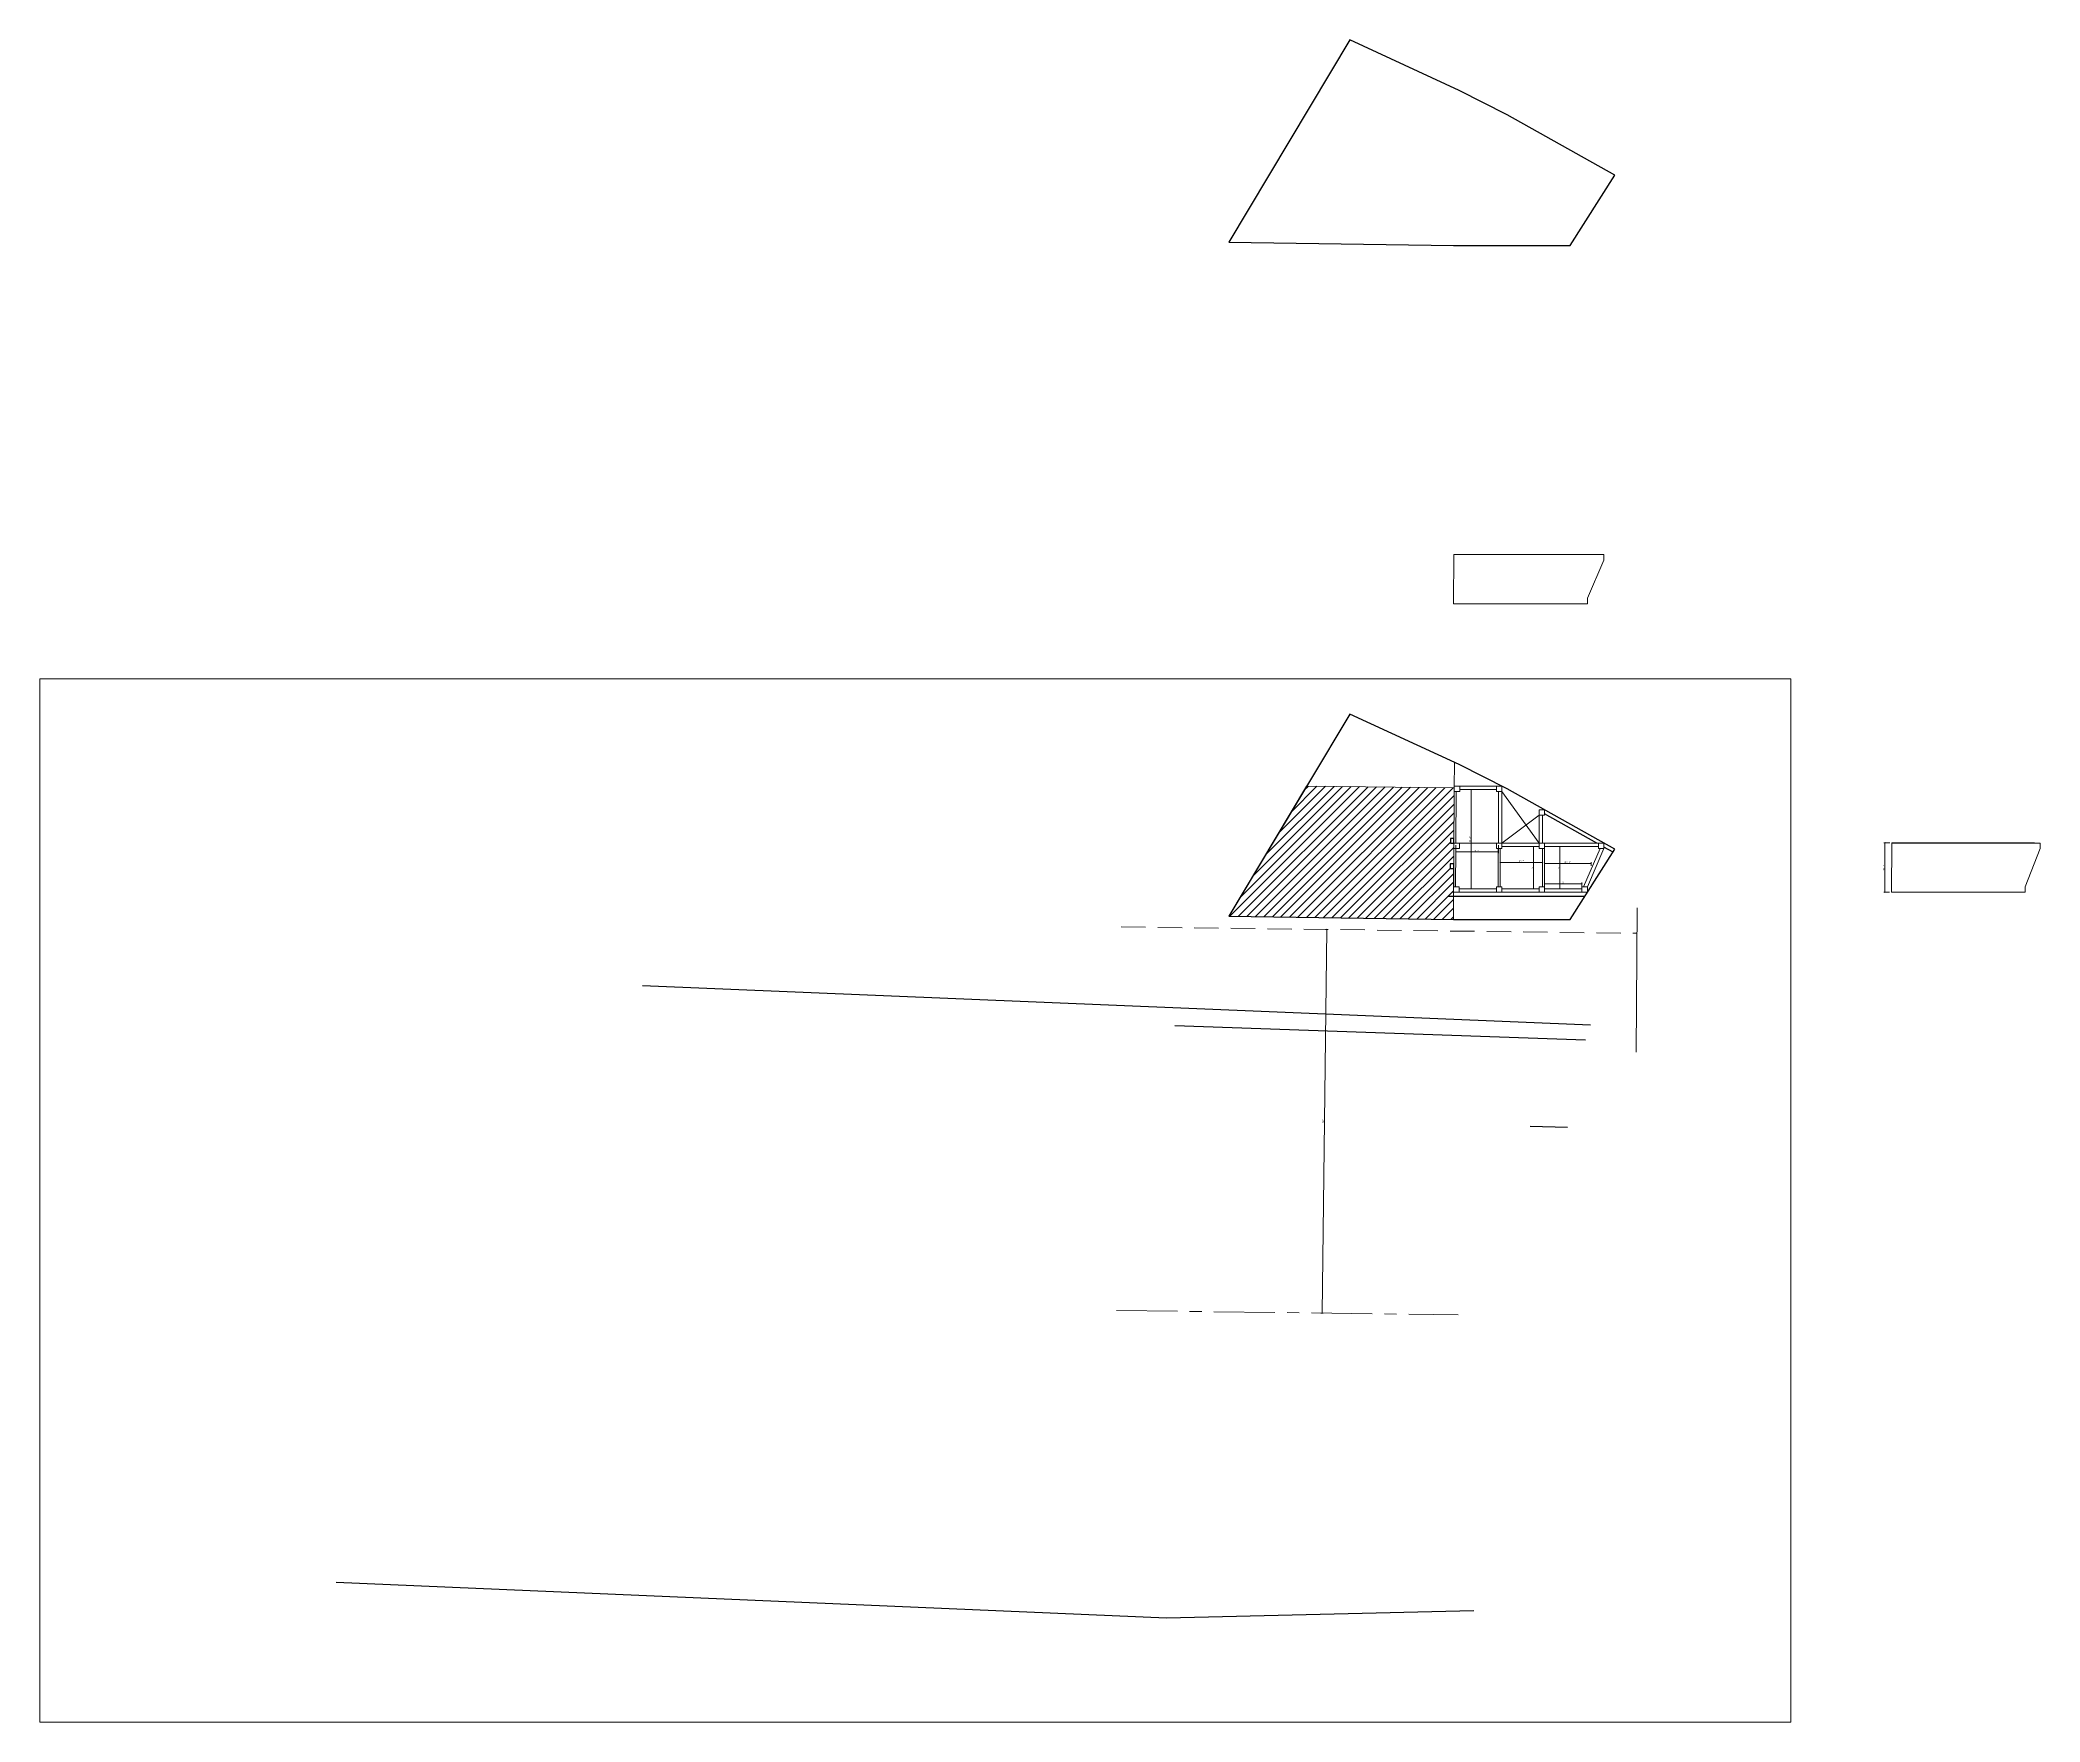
# Model space of a CAD drawing. Header units: inches. Extents: x 4069 to 91030, y -7803 to 12535.
# Drawn here: x 10215 to 15344, y 1912 to 6227 of the extents above; entities that cross this region are included whole.
import ezdxf

# ---------------------------------------------------------------- set-up
doc = ezdxf.new("R2010")
doc.units = ezdxf.units.IN
doc.header["$LTSCALE"] = 5
doc.header["$MEASUREMENT"] = 0
doc.linetypes.add('CENTER', pattern=[2, 1.25, -0.25, 0.25, -0.25])
doc.linetypes.add('DASHED2', pattern=[0.375, 0.25, -0.125])
doc.layers.add('A-WALL', color=7, linetype='Continuous', lineweight=9)
doc.layers.add('DOOR', color=62, linetype='Continuous', lineweight=0)
doc.layers.add('dim line', color=7, linetype='Continuous', lineweight=15, true_color=0xfab2b2)
doc.layers.add('WALL', color=7, linetype='Continuous')
doc.styles.get("Standard").update_dxf_attribs({"font": 'arial.ttf'})
doc.dimstyles.new('Standard$0', dxfattribs={"dimtxt": 6, "dimasz": 4, "dimexe": 3, "dimexo": 6, "dimgap": 3, "dimtad": 1, "dimdec": 1, "dimzin": 0, "dimdsep": 46, "dimlunit": 4, "dimtxsty": 'Standard', "dimcen": 0.09, "dimclrd": 6, "dimclre": 6, "dimclrt": 7, "dimadec": 0, "dimazin": 0, "dimtfac": 1, "dimtdec": 1, "dimtix": 1, "dimtofl": 0, "dimtmove": 1, "dimatfit": 3, "dimfxl": 1, "dimtolj": 1, "dimtzin": 0, "dimlwd": 18, "dimlwe": 18, "dimarcsym": 0})

# ---------------------------------------------------------------- blocks, each defined once
blk = doc.blocks.new('oblique')
at = {"color": 0, "lineweight": -2}
blk.add_line((0.25, 0.25), (-0.25, -0.25), dxfattribs=at)
at = {"layer": 'dim line', "lineweight": 9}
for p, q in [((-0.4375, 0), (0.4375, 0)), ((0, 0.4375), (0, -0.4375))]:
    blk.add_line(p, q, dxfattribs=at)
blk = doc.blocks.new('*D35')
at = {"layer": 'A-WALL', "color": 33, "lineweight": 0, "ltscale": 5, "transparency": 16777216}
blk.add_line((13502.8, 2961), (13515, 3944.9), dxfattribs=at)
at = {"layer": 'A-WALL', "color": 47, "lineweight": 0, "ltscale": 5, "transparency": 16777216}
for p, q in [((13517.7, 3944.9), (13512, 3945)), ((13505.5, 2961), (13499.8, 2961))]:
    blk.add_line(p, q, dxfattribs=at)
at = {"layer": 'Defpoints', "color": 0, "ltscale": 5, "transparency": 16777216}
for p in [(13515, 3944.9), (13522.7, 3944.8), (13510.5, 2960.9)]:
    blk.add_point(p, dxfattribs=at)
at = {"layer": 'A-WALL', "color": 33, "lineweight": 0, "ltscale": 5, "transparency": 16777216, "xscale": 2, "yscale": 2, "zscale": 2}
for p, rotation in [((13515, 3944.9), 89.29419504651034), ((13502.8, 2961), 269.2941950465104)]:
    blk.add_blockref('oblique', p, dxfattribs=dict(at, rotation=rotation))
at = {"layer": 'A-WALL', "color": 7, "ltscale": 5, "transparency": 16777216, "insert": (13506.1, 3453), "char_height": 4.5, "attachment_point": 5, "rotation": 89.2942}
blk.add_mtext("\\A1;82'", dxfattribs=at)
blk = doc.blocks.new('_OBLIQUE')
at = {"color": 0, "linetype": 'ByBlock'}
blk.add_line((-0.5, -0.5), (0.5, 0.5), dxfattribs=at)
blk = doc.blocks.new('*D37')
at = {"layer": 'A-WALL', "color": 47, "lineweight": 0, "ltscale": 5, "transparency": 16777216}
for p, q in [((13898, 4303.6), (13882.6, 4303.6)), ((13897.1, 4049.4), (13882.6, 4049.4))]:
    blk.add_line(p, q, dxfattribs=at)
at = {"layer": 'A-WALL', "color": 33, "lineweight": 0, "ltscale": 5, "transparency": 16777216}
blk.add_line((13885.6, 4303.6), (13885.6, 4049.4), dxfattribs=at)
at = {"layer": 'Defpoints', "color": 0, "ltscale": 5, "transparency": 16777216}
for p in [(13903, 4303.6, -43.6), (13885.6, 4049.4), (13902.1, 4049.4)]:
    blk.add_point(p, dxfattribs=at)
at = {"layer": 'A-WALL', "color": 33, "lineweight": 0, "ltscale": 5, "transparency": 16777216, "xscale": 2, "yscale": 2, "zscale": 2}
for p, rotation in [((13885.6, 4303.6), 90), ((13885.6, 4049.4), 270)]:
    blk.add_blockref('oblique', p, dxfattribs=dict(at, rotation=rotation))
at = {"layer": 'A-WALL', "color": 7, "ltscale": 5, "transparency": 16777216, "insert": (13882.8, 4176.5), "char_height": 4.5, "attachment_point": 5, "rotation": 90}
blk.add_mtext('\\A1;21\'-2"', dxfattribs=at)
blk = doc.blocks.new('*D38')
at = {"layer": 'A-WALL', "color": 47, "lineweight": 0, "ltscale": 5, "transparency": 16777216}
for p, q in [((13845.9, 4161.4), (13845.9, 4140.8)), ((13955.1, 4161.4), (13955.1, 4140.8))]:
    blk.add_line(p, q, dxfattribs=at)
at = {"layer": 'A-WALL', "color": 33, "lineweight": 0, "ltscale": 5, "transparency": 16777216}
blk.add_line((13955.1, 4143.8), (13845.9, 4143.8), dxfattribs=at)
at = {"layer": 'Defpoints', "color": 0, "ltscale": 5, "transparency": 16777216}
for p in [(13845.9, 4166.4), (13955.1, 4166.4, -29.1), (13845.9, 4143.8)]:
    blk.add_point(p, dxfattribs=at)
at = {"layer": 'A-WALL', "color": 33, "lineweight": 0, "ltscale": 5, "transparency": 16777216, "xscale": 2, "yscale": 2, "zscale": 2, "rotation": 180}
blk.add_blockref('oblique', (13845.9, 4143.8), dxfattribs=at)
at = {"layer": 'A-WALL', "color": 33, "lineweight": 0, "ltscale": 5, "transparency": 16777216, "xscale": 2, "yscale": 2, "zscale": 2}
blk.add_blockref('oblique', (13955.1, 4143.8), dxfattribs=at)
at = {"layer": 'A-WALL', "color": 7, "ltscale": 5, "transparency": 16777216, "insert": (13900.5, 4146.6), "char_height": 4.5, "attachment_point": 5}
blk.add_mtext('\\A1;9\'-1"', dxfattribs=at)
blk = doc.blocks.new('*D39')
at = {"layer": 'A-WALL', "color": 47, "lineweight": 0, "ltscale": 5, "transparency": 16777216}
for p, q in [((13959.4, 4147.4), (13959.4, 4114.1)), ((14068.4, 4147.4), (14068.4, 4114.1))]:
    blk.add_line(p, q, dxfattribs=at)
at = {"layer": 'A-WALL', "color": 33, "lineweight": 0, "ltscale": 5, "transparency": 16777216}
blk.add_line((13959.4, 4117.1), (14068.4, 4117.1), dxfattribs=at)
at = {"layer": 'Defpoints', "color": 0, "ltscale": 5, "transparency": 16777216}
for p in [(13959.4, 4152.4, -58.2), (14068.4, 4152.4), (14068.4, 4117.1)]:
    blk.add_point(p, dxfattribs=at)
at = {"layer": 'A-WALL', "color": 33, "lineweight": 0, "ltscale": 5, "transparency": 16777216, "xscale": 2, "yscale": 2, "zscale": 2, "rotation": 180}
blk.add_blockref('oblique', (13959.4, 4117.1), dxfattribs=at)
at = {"layer": 'A-WALL', "color": 33, "lineweight": 0, "ltscale": 5, "transparency": 16777216, "xscale": 2, "yscale": 2, "zscale": 2}
blk.add_blockref('oblique', (14068.4, 4117.1), dxfattribs=at)
at = {"layer": 'A-WALL', "color": 7, "ltscale": 5, "transparency": 16777216, "insert": (14013.9, 4119.9), "char_height": 4.5, "attachment_point": 5}
blk.add_mtext('\\A1;9\'-1"', dxfattribs=at)
blk = doc.blocks.new('*D40')
at = {"layer": 'A-WALL', "color": 47, "lineweight": 0, "ltscale": 5, "transparency": 16777216}
for p, q in [((14054.4, 4157.4), (14042.3, 4157.4)), ((14054.4, 4049.4), (14042.3, 4049.4))]:
    blk.add_line(p, q, dxfattribs=at)
at = {"layer": 'A-WALL', "color": 33, "lineweight": 0, "ltscale": 5, "transparency": 16777216}
blk.add_line((14045.3, 4157.4), (14045.3, 4049.4), dxfattribs=at)
at = {"layer": 'Defpoints', "color": 0, "ltscale": 5, "transparency": 16777216}
for p in [(14059.4, 4157.4), (14045.3, 4049.4), (14059.4, 4049.4)]:
    blk.add_point(p, dxfattribs=at)
at = {"layer": 'A-WALL', "color": 33, "lineweight": 0, "ltscale": 5, "transparency": 16777216, "xscale": 2, "yscale": 2, "zscale": 2}
for p, rotation in [((14045.3, 4157.4), 90), ((14045.3, 4049.4), 270)]:
    blk.add_blockref('oblique', p, dxfattribs=dict(at, rotation=rotation))
at = {"layer": 'A-WALL', "color": 7, "ltscale": 5, "transparency": 16777216, "insert": (14042.5, 4103.4), "char_height": 4.5, "attachment_point": 5, "rotation": 90}
blk.add_mtext("\\A1;9'", dxfattribs=at)
blk = doc.blocks.new('*D41')
at = {"layer": 'A-WALL', "color": 47, "lineweight": 0, "ltscale": 5, "transparency": 16777216}
for p, q in [((14116.4, 4157.4), (14109.9, 4157.4)), ((14116.4, 4049.4), (14109.9, 4049.4))]:
    blk.add_line(p, q, dxfattribs=at)
at = {"layer": 'A-WALL', "color": 33, "lineweight": 0, "ltscale": 5, "transparency": 16777216}
blk.add_line((14112.9, 4049.4), (14112.9, 4157.4), dxfattribs=at)
at = {"layer": 'Defpoints', "color": 0, "ltscale": 5, "transparency": 16777216}
for p in [(14112.9, 4157.4), (14121.4, 4157.4), (14121.4, 4049.4)]:
    blk.add_point(p, dxfattribs=at)
at = {"layer": 'A-WALL', "color": 33, "lineweight": 0, "ltscale": 5, "transparency": 16777216, "xscale": 2, "yscale": 2, "zscale": 2}
for p, rotation in [((14112.9, 4157.4), 90), ((14112.9, 4049.4), 270)]:
    blk.add_blockref('oblique', p, dxfattribs=dict(at, rotation=rotation))
at = {"layer": 'A-WALL', "color": 7, "ltscale": 5, "transparency": 16777216, "insert": (14110.1, 4103.4), "char_height": 4.5, "attachment_point": 5, "rotation": 90}
blk.add_mtext("\\A1;9'", dxfattribs=at)
blk = doc.blocks.new('*D42')
at = {"layer": 'A-WALL', "color": 47, "lineweight": 0, "ltscale": 5, "transparency": 16777216}
for p, q in [((14073.4, 4108.4), (14073.4, 4117.5)), ((14192.6, 4108.4), (14192.6, 4117.5))]:
    blk.add_line(p, q, dxfattribs=at)
at = {"layer": 'A-WALL', "color": 33, "lineweight": 0, "ltscale": 5, "transparency": 16777216}
blk.add_line((14192.6, 4114.5), (14073.4, 4114.5), dxfattribs=at)
at = {"layer": 'Defpoints', "color": 0, "ltscale": 5, "transparency": 16777216}
for p in [(14073.4, 4114.5), (14073.4, 4103.4), (14192.6, 4103.4)]:
    blk.add_point(p, dxfattribs=at)
at = {"layer": 'A-WALL', "color": 33, "lineweight": 0, "ltscale": 5, "transparency": 16777216, "xscale": 2, "yscale": 2, "zscale": 2, "rotation": 180}
blk.add_blockref('oblique', (14073.4, 4114.5), dxfattribs=at)
at = {"layer": 'A-WALL', "color": 33, "lineweight": 0, "ltscale": 5, "transparency": 16777216, "xscale": 2, "yscale": 2, "zscale": 2}
blk.add_blockref('oblique', (14192.6, 4114.5), dxfattribs=at)
at = {"layer": 'A-WALL', "color": 7, "ltscale": 5, "transparency": 16777216, "insert": (14133, 4117.3), "char_height": 4.5, "attachment_point": 5}
blk.add_mtext('\\A1;9\'-11"', dxfattribs=at)
blk = doc.blocks.new('*D43')
at = {"layer": 'A-WALL', "color": 47, "lineweight": 0, "ltscale": 5, "transparency": 16777216}
for p, q in [((14073.4, 4059.4), (14073.4, 4065.2)), ((14169.4, 4054.4), (14169.4, 4065.2))]:
    blk.add_line(p, q, dxfattribs=at)
at = {"layer": 'A-WALL', "color": 33, "lineweight": 0, "ltscale": 5, "transparency": 16777216}
blk.add_line((14073.4, 4062.2), (14169.4, 4062.2), dxfattribs=at)
at = {"layer": 'Defpoints', "color": 0, "ltscale": 5, "transparency": 16777216}
for p in [(14073.4, 4054.4), (14169.4, 4062.2), (14169.4, 4049.4)]:
    blk.add_point(p, dxfattribs=at)
at = {"layer": 'A-WALL', "color": 33, "lineweight": 0, "ltscale": 5, "transparency": 16777216, "xscale": 2, "yscale": 2, "zscale": 2, "rotation": 180}
blk.add_blockref('oblique', (14073.4, 4062.2), dxfattribs=at)
at = {"layer": 'A-WALL', "color": 33, "lineweight": 0, "ltscale": 5, "transparency": 16777216, "xscale": 2, "yscale": 2, "zscale": 2}
blk.add_blockref('oblique', (14169.4, 4062.2), dxfattribs=at)
at = {"layer": 'A-WALL', "color": 7, "ltscale": 5, "transparency": 16777216, "insert": (14121.4, 4065), "char_height": 4.5, "attachment_point": 5}
blk.add_mtext("\\A1;8'", dxfattribs=at)
blk = doc.blocks.new('*D44')
at = {"layer": 'A-WALL', "color": 47, "lineweight": 0, "ltscale": 5, "transparency": 16777216}
for p, q in [((14958.8, 4167.4), (14943.2, 4167.4)), ((14958, 4040.4), (14943.2, 4040.4))]:
    blk.add_line(p, q, dxfattribs=at)
at = {"layer": 'A-WALL', "color": 33, "lineweight": 0, "ltscale": 5, "transparency": 16777216}
blk.add_line((14946.2, 4167.4), (14946.2, 4040.4), dxfattribs=at)
at = {"layer": 'Defpoints', "color": 0, "ltscale": 5, "transparency": 16777216}
for p in [(14963.8, 4167.4), (14946.2, 4040.4), (14963, 4040.4)]:
    blk.add_point(p, dxfattribs=at)
at = {"layer": 'A-WALL', "color": 33, "lineweight": 0, "ltscale": 5, "transparency": 16777216, "xscale": 2, "yscale": 2, "zscale": 2}
for p, rotation in [((14946.2, 4167.4), 90), ((14946.2, 4040.4), 270)]:
    blk.add_blockref('oblique', p, dxfattribs=dict(at, rotation=rotation))
at = {"layer": 'A-WALL', "color": 7, "ltscale": 5, "transparency": 16777216, "insert": (14943.4, 4103.9), "char_height": 4.5, "attachment_point": 5, "rotation": 90}
blk.add_mtext('\\A1;10\'-7"', dxfattribs=at)

msp = doc.modelspace()

# ---------------------------------------------------------------- hatches: boundary and pattern name
at = {"layer": 'A-WALL', "ltscale": 5}
h = msp.add_hatch(dxfattribs=at)
h.set_pattern_fill('ANSI31', color=256, scale=125)
h.set_pattern_definition([(45, (-85033.939, 20671.61), (-11.0485435, 11.0485435), [])])
h.paths.add_polyline_path([(13840.87, 4166.42), (13831.87, 4166.54), (13831.95, 4178.54), (13840.95, 4178.42), (13841.79, 4308.42), (13463.32, 4312.92), (13263.65, 3979.07), (13839.59, 3970.43), (13840.08, 4046.43), (13840.08, 4060.43), (13840.18, 4060.43), (13840.44, 4101.42), (13831.44, 4101.54), (13831.52, 4113.54), (13840.52, 4113.42)])

# ---------------------------------------------------------------- linework, layer by layer
for p, q in [((13573.78, 6226.54, -58.17), (13263.65, 5708.01, -58.17)), ((13854.26, 6096.69, -58.17), (13573.78, 6226.54, -58.17)), ((13977.62, 6034.76, -58.17), (13854.26, 6096.69, -58.17)), ((14253.72, 5879.69, -58.17), (13977.62, 6034.76, -58.17)), ((14138.76, 5699.36, -58.17), (14253.72, 5879.69, -58.17)), ((13263.65, 5708.01, -58.17), (13839.59, 5699.36, -58.17)), ((13839.59, 5699.36, -58.17), (14138.76, 5699.36, -58.17)), ((13573.78, 4497.61, -58.17), (13263.65, 3979.07, -58.17)), ((13854.26, 4367.76, -58.17), (13573.78, 4497.61, -58.17)), ((13977.62, 4305.83, -58.17), (13854.26, 4367.76, -58.17)), ((14253.72, 4150.76, -58.17), (13977.62, 4305.83, -58.17)), ((14207.45, 4166.42, -58.17), (14073.38, 4241.72, -58.17)), ((14249.31, 4142.91, -58.17), (14225.83, 4156.1, -58.17)), ((14138.76, 3970.43, -58.17), (14253.72, 4150.76, -58.17)), ((13826.35, 4030.43, -58.17), (14177.01, 4030.43, -58.17)), ((13263.65, 3979.07, -58.17), (13839.59, 3970.43, -58.17)), ((13839.59, 3970.43, -58.17), (14138.76, 3970.43, -58.17)), ((11760.31, 3801.32, -5.61), (14191.51, 3700.59, -56.63)), ((14178.3, 3660.78, -55.89), (13124.99, 3698.09, -59.35)), ((14132.36, 3437.09, -65.96), (14036.62, 3439.6, -65.57)), ((13103.76, 2178.86, 1.52), (10974.48, 2270.27, 1.52)), ((13891.99, 2197.2, 1.52), (13103.76, 2178.86, 1.52))]:
    msp.add_line(p, q)
for p, q in [((13840.04, 4780.51, -58.17), (13840.87, 4906.51, -58.17)), ((14225.83, 4906.51), (13840.87, 4906.51)), ((14183.38, 4794.51), (14225.83, 4892.51, -58.17)), ((14225.83, 4892.51, -58.17), (14225.83, 4906.51, -58.17)), ((13840.04, 4780.51, -58.17), (14183.38, 4780.51, -58.17)), ((14183.38, 4780.51, -58.17), (14183.38, 4794.51)), ((13841.79, 4308.42, -58.17), (13842.22, 4373.33, -58.17)), ((13855.82, 4312.61, -58.17), (13950.12, 4312.61, -29.08)), ((13846.73, 4298.61), (13845.87, 4166.42)), ((13855.82, 4303.61, -58.17), (13950.12, 4303.61, -29.08)), ((13955.12, 4298.61, -29.08), (13955.12, 4166.42, -29.08)), ((13964.12, 4298.61, -29.08), (13964.12, 4166.42, -29.08)), ((13964.12, 4298.61, -29.08), (14059.38, 4166.42)), ((13964.12, 4166.42, -29.08), (14059.38, 4238.05)), ((14059.38, 4238.05), (14059.38, 4166.42)), ((14068.38, 4238.05), (14068.38, 4166.42)), ((13840.04, 4040.42, -58.17), (13840.87, 4166.42, -58.17)), ((13840.87, 4166.42, -58.17), (13854.87, 4166.42, -58.17)), ((13950.12, 4166.42, -58.17), (14073.38, 4166.42, -58.17)), ((14059.38, 4157.42), (13964.12, 4157.42)), ((14073.38, 4054.42), (14073.38, 4166.42)), ((14207.11, 4166.42), (14073.38, 4166.42)), ((14211.83, 4157.42), (14073.38, 4157.42)), ((14207.11, 4166.42, -58.17), (14225.83, 4166.42, -58.17)), ((14962.99, 4040.42, -58.17), (14963.81, 4166.42, -58.17)), ((14962.99, 4040.42, -58.17), (14963.81, 4166.42, -58.17)), ((15330.06, 4166.42), (14963.81, 4166.42)), ((15330.06, 4166.42, -58.17), (15344.06, 4166.42, -58.17)), ((13845.78, 4152.42), (13845.14, 4054.45)), ((13954.87, 4054.42, -58.17), (13954.87, 4152.42, -58.17)), ((13959.37, 4054.42, -58.17), (13959.37, 4152.42, -58.17)), ((14068.38, 4054.42), (14068.38, 4152.42)), ((14173.57, 4054.42, 2.12), (14216.02, 4152.42, -56.05)), ((14183.38, 4054.42), (14225.83, 4152.42, -58.17)), ((15306.32, 4054.42), (15344.06, 4152.42)), ((13303.33, 4046.42, -58.17), (13303.93, 4046.42, -58.17)), ((13836.35, 4040.42, -58.17), (14183.38, 4040.42, -58.17)), ((13854.14, 4049.42), (13950.12, 4049.42)), ((13964.12, 4049.42), (14059.38, 4049.42)), ((14073.38, 4049.42), (14169.38, 4049.42)), ((14962.99, 4040.42, -58.17), (15306.32, 4040.42, -58.17)), ((14310.54, 4000.68), (14308.46, 3630.48))]:
    msp.add_line(p, q, dxfattribs=at)
at = {"layer": 'A-WALL', "linetype": 'DASHED2', "ltscale": 50}
msp.add_line((12987.57, 3951.42), (14310.17, 3935.13), dxfattribs=at)
at = {"layer": 'A-WALL', "linetype": 'CENTER', "ltscale": 25}
msp.add_line((12975.45, 2967.49), (13852.24, 2956.69), dxfattribs=at)
at = {"layer": 'A-WALL', "ltscale": 5}
for points in [[(13977.62, 6034.76), (13854.26, 6096.69), (13573.78, 6226.54), (13263.65, 5708.01), (13839.59, 5699.36), (14138.76, 5699.36), (14253.72, 5879.69)], [(14059.38, 4252.05), (14073.38, 4252.05), (14073.38, 4238.05), (14059.38, 4238.05)], [(14059.38, 4166.42), (14073.38, 4166.42), (14073.38, 4152.42), (14059.38, 4152.42)], [(15344.06, 4152.42), (15344.06, 4166.42), (15330.06, 4167.42), (14963.81, 4167.42), (14962.99, 4040.42), (15306.32, 4040.42), (15306.32, 4054.42)], [(13840.14, 4054.42), (13854.14, 4054.42), (13854.14, 4040.42), (13840.14, 4040.42)], [(14059.38, 4054.42), (14073.38, 4054.42), (14073.38, 4040.42), (14059.38, 4040.42)], [(14169.38, 4054.42), (14183.38, 4054.42), (14183.38, 4040.42), (14169.38, 4040.42)]]:
    msp.add_lwpolyline(points, close=True, dxfattribs=at)
at = {"layer": 'A-WALL', "ltscale": 5, "elevation": -58.17}
msp.add_lwpolyline([(13840.87, 4906.51), (13840.04, 4780.51), (14183.38, 4780.51), (14183.38, 4794.51), (14225.83, 4892.51), (14225.83, 4906.51), (13840.87, 4906.51)], dxfattribs=at)
at = {"layer": 'A-WALL', "ltscale": 5}
for points, elevation in [([(13841.82, 4312.61), (13855.82, 4312.61), (13855.82, 4298.61), (13841.82, 4298.61)], -58.17), ([(13950.12, 4312.61), (13964.12, 4312.61), (13964.12, 4298.61), (13950.12, 4298.61)], -29.08), ([(13840.87, 4166.42), (13840.04, 4040.42), (14183.38, 4040.42), (14183.38, 4054.42), (14225.83, 4152.42), (14225.83, 4166.42)], -58.17), ([(13840.87, 4166.42), (13854.87, 4166.42), (13854.87, 4152.42), (13840.87, 4152.42)], -58.17), ([(13950.12, 4166.42), (13964.12, 4166.42), (13964.12, 4152.42), (13950.12, 4152.42)], -29.08), ([(14211.83, 4166.42), (14225.83, 4166.42), (14225.83, 4152.42), (14211.83, 4152.42)], -58.17), ([(13950.12, 4054.42), (13964.12, 4054.42), (13964.12, 4040.42), (13950.12, 4040.42)], -58.17)]:
    msp.add_lwpolyline(points, close=True, dxfattribs=dict(at, elevation=elevation))
for points in [[(15330.06, 4166.42), (15344.06, 4166.42), (15344.06, 4152.42)], [(15306.32, 4054.42), (15306.32, 4040.42), (15292.32, 4040.42)]]:
    msp.add_lwpolyline(points, dxfattribs=at)
at = {"layer": 'DOOR', "lineweight": 13}
msp.add_lwpolyline([(10214.82, 4588.24), (14704.95, 4588.24), (14704.95, 1912.1), (10214.82, 1912.1)], close=True, dxfattribs=at)
at = {"layer": 'DOOR', "lineweight": 13, "elevation": -58.17}
msp.add_lwpolyline([(13263.65, 3979.07), (13839.59, 3970.43), (13841.79, 4308.42), (13463.32, 4312.92)], close=True, dxfattribs=at)
at = {"layer": 'WALL', "color": 2, "linetype": 'ByBlock', "ltscale": 5, "elevation": -58.17}
for points in [[(13831.95, 4178.54), (13831.87, 4166.54), (13840.87, 4166.42), (13840.95, 4178.42)], [(13831.52, 4113.54), (13831.44, 4101.54), (13840.44, 4101.42), (13840.52, 4113.42)]]:
    msp.add_lwpolyline(points, close=True, dxfattribs=at)

# ---------------------------------------------------------------- dimensions: what is measured, and where the dimension line sits
at = {"layer": 'A-WALL', "ltscale": 5}
for base, p1, p2, picture, middle in [((13885.59, 4049.42), (13902.97, 4303.61, -43.63), (13902.13, 4049.42), '*D37', (13882.83, 4176.51)), ((14045.3, 4049.42), (14059.38, 4157.42), (14059.38, 4049.42), '*D40', (14042.5, 4103.42)), ((14112.94, 4157.42), (14121.38, 4049.42), (14121.38, 4157.42), '*D41', (14110.14, 4103.42)), ((14946.17, 4040.42), (14963.81, 4167.42), (14962.99, 4040.42), '*D44', (14943.37, 4103.92))]:
    dim = msp.add_linear_dim(base=base, p1=p1, p2=p2, angle=90, dimstyle='Standard$0', override={"dimtxt": 4.5, "dimasz": 2, "dimexo": 5, "dimgap": 0.5, "dimdec": 0, "dimzin": 12, "dimpost": '\\X', "dimblk": 'oblique', "dimcen": 3, "dimclrd": 33, "dimclre": 47, "dimtfac": 0.5, "dimtdec": 0, "dimfxl": 3, "dimlwd": 0, "dimlwe": 0}, dxfattribs=at)
    dim.commit()
    dim.dimension.update_dxf_attribs({"geometry": picture, "text_midpoint": middle})
for base, p1, p2, picture, middle in [((13845.87, 4143.77), (13955.12, 4166.42, -29.08), (13845.87, 4166.42), '*D38', (13900.49, 4146.56)), ((14068.38, 4117.05), (13959.37, 4152.42, -58.17), (14068.38, 4152.42), '*D39', (14013.88, 4119.85)), ((14073.38, 4114.49), (14192.6, 4103.42), (14073.38, 4103.42), '*D42', (14132.99, 4117.29)), ((14169.38, 4062.18), (14073.38, 4054.42), (14169.38, 4049.42), '*D43', (14121.38, 4064.98))]:
    dim = msp.add_linear_dim(base=base, p1=p1, p2=p2, dimstyle='Standard$0', override={"dimtxt": 4.5, "dimasz": 2, "dimexo": 5, "dimgap": 0.5, "dimdec": 0, "dimzin": 12, "dimpost": '\\X', "dimblk": 'oblique', "dimcen": 3, "dimclrd": 33, "dimclre": 47, "dimtfac": 0.5, "dimtdec": 0, "dimfxl": 3, "dimlwd": 0, "dimlwe": 0}, dxfattribs=at)
    dim.commit()
    dim.dimension.update_dxf_attribs({"geometry": picture, "text_midpoint": middle})
dim = msp.add_aligned_dim(p1=(13510.55, 2960.9), p2=(13522.67, 3944.83), distance=7.71, dimstyle='Standard$0', override={"dimtxt": 4.5, "dimasz": 2, "dimexo": 5, "dimgap": 0.5, "dimzin": 12, "dimpost": '\\X', "dimblk": 'oblique', "dimcen": 3, "dimclrd": 33, "dimclre": 47, "dimtfac": 0.5, "dimfxl": 3, "dimlwd": 0, "dimlwe": 0}, dxfattribs=at)
dim.commit()
dim.dimension.update_dxf_attribs({"geometry": '*D35', "text_midpoint": (13506.1, 3452.99)})

doc.saveas('drawing.dxf')
